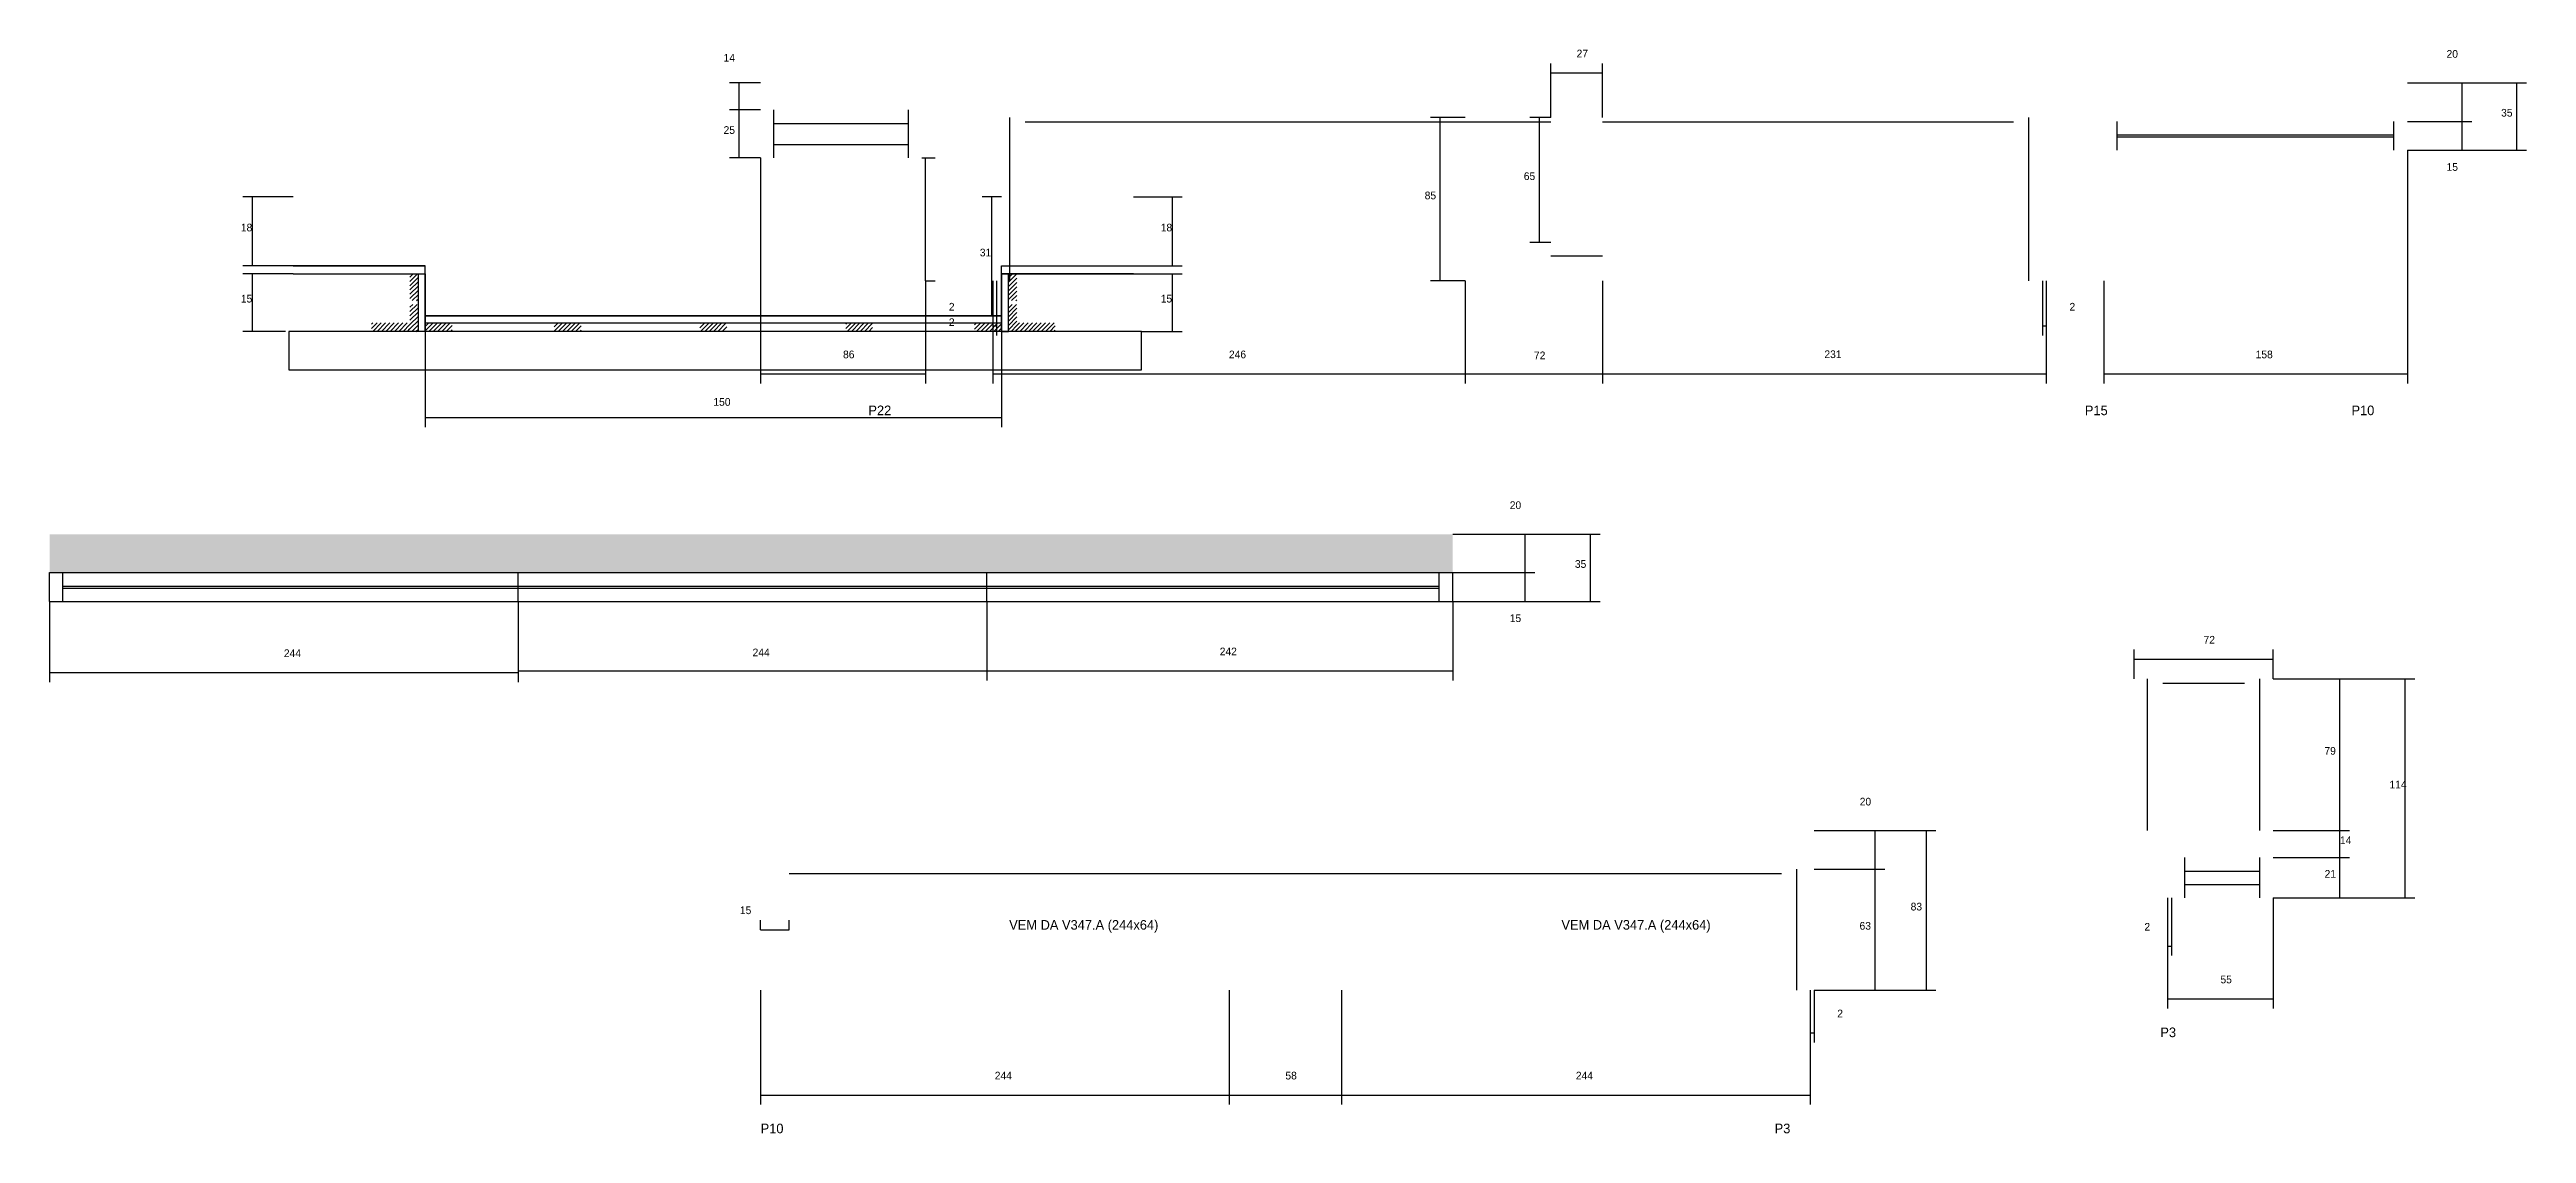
# Model space of a CAD drawing. Header units: metres. Extents: x -2848 to 22762, y -49062 to 1016.
# Drawn here: x 2854 to 4144, y -48939 to -48375 of the extents above; entities that cross this region are included whole.
import ezdxf

# ---------------------------------------------------------------- set-up
doc = ezdxf.new("R2010")
doc.units = ezdxf.units.M
for name, color, linetype in [('COTA', 4, 'Continuous'), ('Madeira', 126, 'Continuous'), ('NOMENCLATURA', 7, 'Continuous'), ('Painéis', 200, 'Continuous'), ('SARR_2.2x10', 40, 'Continuous'), ('SARR_2.2x7', 40, 'Continuous'), ('Texto Seção', 7, 'Continuous')]:
    doc.layers.add(name, color=color, linetype=linetype)

msp = doc.modelspace()

# ---------------------------------------------------------------- texts
at = {"layer": 'COTA'}
for s, p in [('14', (3205.3, -48381.4)), ('27', (3649.4, -48379.2)), ('20', (4102.3, -48379.4)), ('35', (4130.7, -48410)), ('25', (3205.3, -48419)), ('65', (3621.9, -48443)), ('15', (4102.3, -48438.2)), ('85', (3570.3, -48453)), ('18', (2954, -48469.7)), ('18', (3432.9, -48469.7)), ('31', (3338.7, -48482.7)), ('15', (2954, -48506.7)), ('2', (3322.6, -48510.9)), ('15', (3432.9, -48506.7)), ('2', (3906, -48510.9)), ('2', (3322.6, -48518.9)), ('86', (3267.5, -48535.7)), ('246', (3468.4, -48535.7)), ('72', (3627.2, -48536.2)), ('231', (3778.4, -48535.6)), ('158', (4002.9, -48535.7)), ('150', (3200, -48560.4)), ('20', (3614.6, -48614.1)), ('35', (3648.5, -48644.7)), ('15', (3614.6, -48672.9)), ('244', (2976.4, -48691.1)), ('244', (3220.4, -48690.7)), ('242', (3463.6, -48690.2)), ('72', (3975.8, -48684.1)), ('79', (4038.7, -48741.9)), ('114', (4072.6, -48759.4)), ('20', (3796.8, -48768.3)), ('14', (4046.8, -48788.4)), ('21', (4038.8, -48805.9)), ('83', (3823.3, -48822.9)), ('15', (3213.8, -48824.8)), ('63', (3796.7, -48832.9)), ('2', (3945, -48833.4)), ('55', (3984.6, -48860.8)), ('2', (3785.1, -48878.5)), ('244', (3346.5, -48910.8)), ('58', (3497.8, -48910.8)), ('244', (3649, -48910.8))]:
    msp.add_text(s, height=4, dxfattribs=at).set_placement(p)
at = {"layer": 'NOMENCLATURA'}
for s, p in [('P22', (3280.7, -48565.3)), ('P15', (3914, -48565.3)), ('P10', (4052.8, -48565.3)), ('P3', (3953.3, -48888.8)), ('P10', (3224.6, -48938.8)), ('P3', (3752.5, -48938.8))]:
    msp.add_text(s, height=5, dxfattribs=at).set_placement(p)
at = {"layer": 'Texto Seção'}
for p in [(3354, -48832.9), (3641.5, -48832.9)]:
    msp.add_text('VEM DA V347.A^J(244x64)', height=5, dxfattribs=at).set_placement(p)

# ---------------------------------------------------------------- hatches: boundary and pattern name
at = {"layer": 'COTA'}
h = msp.add_hatch(dxfattribs=at)
h.set_pattern_fill('AR-CONC', scale=0.03)
h.paths.add_polyline_path([(3584.9, -48647.2), (3584.9, -48627.2), (2854.4, -48627.2), (2854.4, -48647.2)])
at = {"layer": 'SARR_2.2x10'}
h = msp.add_hatch(dxfattribs=at)
h.set_pattern_fill('ANSI31', scale=0.5)
h.paths.add_polyline_path([(3022, -48517.3), (3022, -48521.7), (3042, -48521.7), (3042, -48517.3)])
h = msp.add_hatch(dxfattribs=at)
h.set_pattern_fill('ANSI31', scale=0.5)
h.paths.add_polyline_path([(3358, -48517.3), (3358, -48521.7), (3378, -48521.7), (3378, -48517.3)])
at = {"layer": 'SARR_2.2x7'}
h = msp.add_hatch(dxfattribs=at)
h.set_pattern_fill('ANSI31', scale=0.5)
h.paths.add_polyline_path([(3042, -48491.7), (3046.4, -48491.7), (3046.4, -48505.7), (3042, -48505.7)])
h = msp.add_hatch(dxfattribs=at)
h.set_pattern_fill('ANSI31', scale=0.5)
h.paths.add_polyline_path([(3358, -48491.7), (3353.6, -48491.7), (3353.6, -48505.7), (3358, -48505.7)])
h = msp.add_hatch(dxfattribs=at)
h.set_pattern_fill('ANSI31', scale=0.5)
h.paths.add_polyline_path([(3042, -48507.7), (3046.4, -48507.7), (3046.4, -48521.7), (3042, -48521.7)])
h = msp.add_hatch(dxfattribs=at)
h.set_pattern_fill('ANSI31', scale=0.5)
h.paths.add_polyline_path([(3358, -48507.7), (3353.6, -48507.7), (3353.6, -48521.7), (3358, -48521.7)])
h = msp.add_hatch(dxfattribs=at)
h.set_pattern_fill('ANSI31', scale=0.5)
h.paths.add_polyline_path([(3064, -48521.7), (3064, -48517.3), (3064, -48517.3), (3050, -48517.3), (3050, -48517.3), (3050, -48521.7), (3050, -48521.7), (3064, -48521.7)])
h = msp.add_hatch(dxfattribs=at)
h.set_pattern_fill('ANSI31', scale=0.5)
h.paths.add_polyline_path([(3131.1, -48521.7), (3131.1, -48517.3), (3131.1, -48517.3), (3117.1, -48517.3), (3117.1, -48517.3), (3117.1, -48521.7), (3117.1, -48521.7), (3131.1, -48521.7)])
h = msp.add_hatch(dxfattribs=at)
h.set_pattern_fill('ANSI31', scale=0.5)
h.paths.add_polyline_path([(3207, -48521.7), (3207, -48517.3), (3207, -48517.3), (3193, -48517.3), (3193, -48517.3), (3193, -48521.7), (3193, -48521.7), (3207, -48521.7)])
h = msp.add_hatch(dxfattribs=at)
h.set_pattern_fill('ANSI31', scale=0.5)
h.paths.add_polyline_path([(3268.9, -48521.7), (3268.9, -48517.3), (3268.9, -48517.3), (3282.9, -48517.3), (3282.9, -48517.3), (3282.9, -48521.7), (3282.9, -48521.7), (3268.9, -48521.7)])
h = msp.add_hatch(dxfattribs=at)
h.set_pattern_fill('ANSI31', scale=0.5)
h.paths.add_polyline_path([(3336, -48521.7), (3336, -48517.3), (3336, -48517.3), (3350, -48517.3), (3350, -48517.3), (3350, -48521.7), (3350, -48521.7), (3336, -48521.7)])

# ---------------------------------------------------------------- linework, layer by layer
at = {"layer": 'COTA'}
for p, q in [((3224.5, -48392.5), (3208.4, -48392.5)), ((3213.4, -48406.5), (3213.4, -48392.5)), ((3635.9, -48410.5), (3635.9, -48382.3)), ((3635.9, -48387.3), (3662.9, -48387.3)), ((3662.9, -48410.5), (3662.9, -48382.3)), ((4081.9, -48392.5), (4115.4, -48392.5)), ((4081.9, -48392.5), (4143.9, -48392.5)), ((4110.4, -48412.5), (4110.4, -48392.5)), ((4138.9, -48427.5), (4138.9, -48392.5)), ((3224.5, -48406.5), (3208.4, -48406.5)), ((3224.5, -48406.5), (3208.4, -48406.5)), ((3213.4, -48431.5), (3213.4, -48406.5)), ((3591.4, -48410.5), (3573.4, -48410.5)), ((3578.4, -48495.5), (3578.4, -48410.5)), ((3635.9, -48410.5), (3625, -48410.5)), ((3630, -48475.5), (3630, -48410.5)), ((4081.9, -48412.5), (4115.4, -48412.5)), ((4081.9, -48412.5), (4115.4, -48412.5)), ((4110.4, -48427.5), (4110.4, -48412.5)), ((3224.5, -48431.5), (3208.4, -48431.5)), ((3224.5, -48431.5), (3224.5, -48548.8)), ((3308.5, -48431.5), (3315.5, -48431.5)), ((3310.5, -48495.5), (3310.5, -48431.5)), ((4081.9, -48427.5), (4081.9, -48548.8)), ((4081.9, -48427.5), (4115.4, -48427.5)), ((4081.9, -48427.5), (4143.9, -48427.5)), ((2981.3, -48451.7), (2955.1, -48451.7)), ((2960.1, -48487.7), (2960.1, -48451.7)), ((3350, -48451.7), (3339.9, -48451.7)), ((3344.9, -48513.7), (3344.9, -48451.7)), ((3418.7, -48451.7), (3444, -48451.7)), ((3439, -48487.7), (3439, -48451.7)), ((3635.9, -48475.5), (3625, -48475.5)), ((2981.3, -48487.7), (2955.1, -48487.7)), ((2981.3, -48491.7), (2955.1, -48491.7)), ((2960.1, -48521.7), (2960.1, -48491.7)), ((3310.5, -48495.5), (3310.5, -48548.8)), ((3310.5, -48495.5), (3315.5, -48495.5)), ((3345.4, -48495.5), (3345.4, -48548.8)), ((3345.4, -48495.5), (3345.4, -48523.9)), ((3347.4, -48495.5), (3347.4, -48523.9)), ((3418.7, -48487.7), (3444, -48487.7)), ((3418.7, -48491.7), (3444, -48491.7)), ((3439, -48521.7), (3439, -48491.7)), ((3591.4, -48495.5), (3573.4, -48495.5)), ((3591.4, -48495.5), (3591.4, -48548.8)), ((3591.4, -48495.5), (3591.4, -48548.8)), ((3662.9, -48495.5), (3662.9, -48548.8)), ((3662.9, -48495.5), (3662.9, -48548.8)), ((3891.9, -48495.5), (3891.9, -48523.9)), ((3893.9, -48495.5), (3893.9, -48548.8)), ((3893.9, -48495.5), (3893.9, -48523.9)), ((3923.9, -48495.5), (3923.9, -48548.8)), ((2977.2, -48521.7), (2955.1, -48521.7)), ((3050, -48521.7), (3050, -48571.5)), ((3350, -48513.7), (3339.9, -48513.7)), ((3345.4, -48518.9), (3347.4, -48518.9)), ((3350, -48521.7), (3350, -48571.5)), ((3422.8, -48521.7), (3444, -48521.7)), ((3891.9, -48518.9), (3893.9, -48518.9)), ((3224.5, -48543.8), (3310.5, -48543.8)), ((3345.4, -48543.8), (3591.4, -48543.8)), ((3591.4, -48543.8), (3662.9, -48543.8)), ((3662.9, -48543.8), (3893.9, -48543.8)), ((3923.9, -48543.8), (4081.9, -48543.8)), ((3050, -48566.5), (3350, -48566.5)), ((3584.9, -48627.2), (3661.7, -48627.2)), ((3584.9, -48627.2), (3627.7, -48627.2)), ((3622.7, -48647.2), (3622.7, -48627.2)), ((3656.7, -48662.2), (3656.7, -48627.2)), ((3584.9, -48647.2), (3627.7, -48647.2)), ((3584.9, -48647.2), (3627.7, -48647.2)), ((3622.7, -48662.2), (3622.7, -48647.2)), ((2854.4, -48662.2), (2854.4, -48704.2)), ((3098.4, -48662.2), (3098.4, -48703.3)), ((3098.4, -48662.2), (3098.4, -48704.2)), ((3342.4, -48662.2), (3342.4, -48703.3)), ((3342.4, -48662.2), (3342.4, -48703.3)), ((3584.9, -48662.2), (3584.9, -48703.3)), ((3584.9, -48662.2), (3627.7, -48662.2)), ((3584.9, -48662.2), (3661.7, -48662.2)), ((3939.6, -48702.4), (3939.6, -48687.2)), ((4012.1, -48702.4), (4012.1, -48687.2)), ((2854.4, -48699.2), (3098.4, -48699.2)), ((3098.4, -48698.3), (3342.4, -48698.3)), ((3342.4, -48698.3), (3584.9, -48698.3)), ((3939.6, -48692.2), (4012.1, -48692.2)), ((4012.1, -48702.4), (4051.8, -48702.4)), ((4012.1, -48702.4), (4085.7, -48702.4)), ((4046.8, -48781.4), (4046.8, -48702.4)), ((4080.7, -48816.4), (4080.7, -48702.4)), ((3773, -48781.4), (3809.9, -48781.4)), ((3773, -48781.4), (3836.5, -48781.4)), ((3804.9, -48801.4), (3804.9, -48781.4)), ((3831.5, -48864.4), (3831.5, -48781.4)), ((4012.1, -48781.4), (4051.8, -48781.4)), ((4012.1, -48781.4), (4051.8, -48781.4)), ((4046.8, -48795.4), (4046.8, -48781.4)), ((3773, -48801.4), (3809.9, -48801.4)), ((3773, -48801.4), (3809.9, -48801.4)), ((3804.9, -48864.4), (3804.9, -48801.4)), ((4012.1, -48795.4), (4051.8, -48795.4)), ((4012.1, -48795.4), (4051.8, -48795.4)), ((4046.8, -48816.4), (4046.8, -48795.4)), ((3957.1, -48816.4), (3957.1, -48873.9)), ((3957.1, -48816.4), (3957.1, -48846.4)), ((3959.1, -48816.4), (3959.1, -48846.4)), ((4012.1, -48816.4), (4085.7, -48816.4)), ((4012.1, -48816.4), (4051.8, -48816.4)), ((4012.1, -48816.4), (4012.1, -48873.9)), ((3224.5, -48832.9), (3224.5, -48827.9)), ((3224.5, -48832.9), (3239.5, -48832.9)), ((3239.5, -48832.9), (3239.5, -48827.9)), ((3957.1, -48841.4), (3959.1, -48841.4)), ((3224.5, -48864.4), (3224.5, -48923.9)), ((3468.5, -48864.4), (3468.5, -48923.9)), ((3468.5, -48864.4), (3468.5, -48923.9)), ((3527, -48864.4), (3527, -48923.9)), ((3527, -48864.4), (3527, -48923.9)), ((3771, -48864.4), (3771, -48923.9)), ((3771, -48864.4), (3771, -48891.5)), ((3773, -48864.4), (3809.9, -48864.4)), ((3773, -48864.4), (3836.5, -48864.4)), ((3773, -48864.4), (3773, -48891.5)), ((3957.1, -48868.9), (4012.1, -48868.9)), ((3771, -48886.5), (3773, -48886.5)), ((3224.5, -48918.9), (3468.5, -48918.9)), ((3468.5, -48918.9), (3527, -48918.9)), ((3527, -48918.9), (3771, -48918.9))]:
    msp.add_line(p, q, dxfattribs=at)
at = {"layer": 'Madeira'}
msp.add_lwpolyline([(2978.9, -48541.7), (3422.8, -48541.7), (3422.8, -48521.7), (2978.9, -48521.7)], close=True, dxfattribs=at)
at = {"layer": 'Painéis'}
for p, q in [((2981.3, -48487.7), (3050, -48487.7)), ((2981.3, -48491.7), (3050, -48491.7)), ((3046.4, -48521.7), (3046.4, -48491.7)), ((3050, -48491.7), (3050, -48487.7)), ((3050, -48521.7), (3050, -48491.7)), ((3350, -48487.7), (3418.7, -48487.7)), ((3350, -48491.7), (3350, -48487.7)), ((3350, -48491.7), (3418.7, -48491.7)), ((3350, -48521.7), (3350, -48491.7)), ((3353.6, -48521.7), (3353.6, -48491.7)), ((3050, -48513.7), (3350, -48513.7)), ((3050, -48517.3), (3050, -48513.7)), ((3050, -48517.3), (3350, -48517.3)), ((2854.4, -48647.2), (3584.9, -48647.2)), ((2854.4, -48662.2), (2854.4, -48647.2)), ((3098.4, -48662.2), (3098.4, -48647.2)), ((3342.4, -48662.2), (3342.4, -48647.2)), ((3584.9, -48662.2), (3584.9, -48647.2)), ((2854.4, -48662.2), (3584.9, -48662.2))]:
    msp.add_line(p, q, dxfattribs=at)
for points in [[(2981.3, -48491.7), (3050, -48491.7), (3050, -48487.7), (2981.3, -48487.7)], [(3418.7, -48491.7), (3350, -48491.7), (3350, -48487.7), (3418.7, -48487.7)]]:
    msp.add_lwpolyline(points, dxfattribs=at)
for points in [[(3046.4, -48521.7), (3046.4, -48491.7), (3050, -48491.7), (3050, -48521.7)], [(3353.6, -48521.7), (3353.6, -48491.7), (3350, -48491.7), (3350, -48521.7)], [(3350, -48513.7), (3050, -48513.7), (3050, -48517.3), (3350, -48517.3)]]:
    msp.add_lwpolyline(points, close=True, dxfattribs=at)
at = {"layer": 'SARR_2.2x7'}
for p, q in [((3231.5, -48431.5), (3231.5, -48406.5)), ((3301.5, -48431.5), (3301.5, -48406.5)), ((3231.5, -48413.5), (3301.5, -48413.5)), ((3354.4, -48495.5), (3354.4, -48410.5)), ((3362.4, -48412.7), (3591.4, -48412.7)), ((3591.4, -48412.7), (3635.9, -48412.7)), ((3662.9, -48412.7), (3876.9, -48412.7)), ((3884.9, -48495.5), (3884.9, -48410.5)), ((3930.9, -48427.5), (3930.9, -48412.5)), ((3930.9, -48419.5), (4074.9, -48419.5)), ((3930.9, -48420.5), (4074.9, -48420.5)), ((4074.9, -48427.5), (4074.9, -48412.5)), ((3231.5, -48424.5), (3301.5, -48424.5)), ((3635.9, -48482.5), (3662.9, -48482.5)), ((2861.4, -48662.2), (2861.4, -48647.2)), ((3577.9, -48662.2), (3577.9, -48647.2)), ((2861.4, -48654.2), (3098.4, -48654.2)), ((2861.4, -48655.2), (3098.4, -48655.2)), ((3098.4, -48654.2), (3342.4, -48654.2)), ((3098.4, -48655.2), (3342.4, -48655.2)), ((3342.4, -48654.2), (3577.9, -48654.2)), ((3342.4, -48655.2), (3577.9, -48655.2)), ((3946.6, -48781.4), (3946.6, -48702.4)), ((4005.1, -48781.4), (4005.1, -48702.4)), ((3954.6, -48704.6), (3997.1, -48704.6)), ((3239.5, -48803.6), (3468.5, -48803.6)), ((3468.5, -48803.6), (3527, -48803.6)), ((3527, -48803.6), (3756, -48803.6)), ((3764, -48864.4), (3764, -48801.4)), ((3966.1, -48816.4), (3966.1, -48795.4)), ((3966.1, -48802.4), (4005.1, -48802.4)), ((4005.1, -48816.4), (4005.1, -48795.4)), ((3966.1, -48809.4), (4005.1, -48809.4))]:
    msp.add_line(p, q, dxfattribs=at)

msp.set_redraw_order([(e.dxf.handle, doc.entitydb.next_handle()) for e in msp.query("TEXT MTEXT ATTDEF DIMENSION ARC_DIMENSION")])  # texts and dimensions are drawn at this point

doc.saveas('drawing.dxf')
